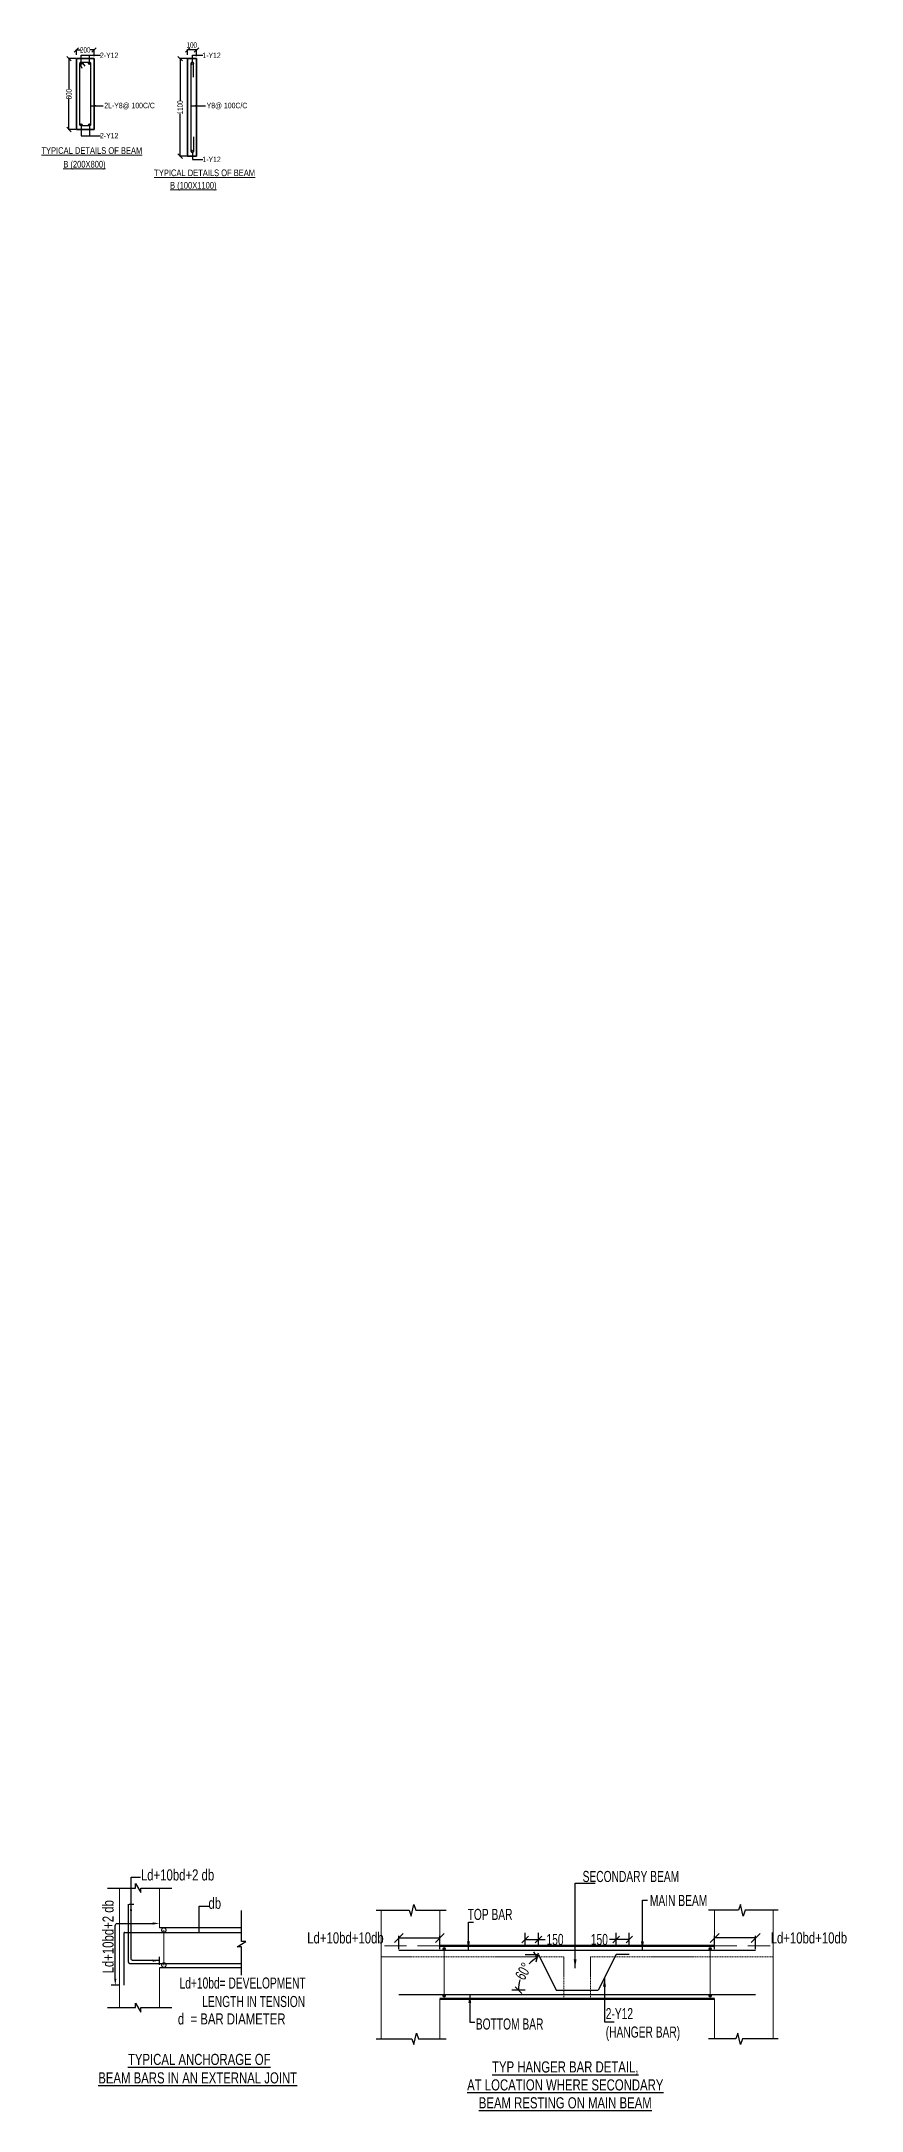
# Model space of a CAD drawing. Header units: millimetres. Extents: x -9667 to 132562, y -132456 to -91255.
# Drawn here: x 120171 to 129422, y -117976 to -94621 of the extents above; entities that cross this region are included whole.
import ezdxf

# ---------------------------------------------------------------- set-up
doc = ezdxf.new("R2010")
doc.units = ezdxf.units.MM
doc.header["$LTSCALE"] = 100
doc.header["$MEASUREMENT"] = 0
doc.linetypes.add('CONTINU', pattern=[0])
doc.linetypes.add('HIDDEN', pattern=[0.375, 0.25, -0.125])
doc.layers.get('Defpoints').update_dxf_attribs({"color": 1, "lineweight": 0})
for name, color, linetype in [('-S-ARROW', 253, 'Continuous'), ('-S-BMNO', 1, 'Continuous'), ('-S-DIM', 251, 'Continuous'), ('-S-MISC', 8, 'Continuous'), ('-STR-BEAM', 7, 'CONTINU'), ('-STR-REINF', 3, 'Continuous'), ('-STR-TEXT', 6, 'Continuous'), ('column dim', 251, 'Continuous'), ('Leader', 8, 'Continuous'), ('rein', 3, 'Continuous'), ('Ties', 3, 'Continuous'), ('TXT3', 6, 'Continuous'), ('V-REINFORCE', 3, 'Continuous')]:
    doc.layers.add(name, color=color, linetype=linetype)
for name, color, linetype, lineweight in [('-S-STIRUP', 11, 'Continuous', 9), ('-STR-COLUMN', 5, 'HIDDEN', 13), ('A-CONC', 7, 'Continuous', 50), ('S-COL', 5, 'Continuous', 20), ('S-COLS-____-OTLN', 6, 'Continuous', 35), ('SEC TEXT', 9, 'Continuous', 18), ('SLAB LINE', 254, 'HIDDEN', 20)]:
    doc.layers.add(name, color=color, linetype=linetype, lineweight=lineweight)
doc.styles.add('BEAM-LS', font='romans.shx', dxfattribs={"width": 0.8})
doc.styles.add('SOBHA', font='swisscl.ttf', dxfattribs={"width": 0.9})
doc.styles.add('sobha sed', font='swisscl.ttf')
doc.styles.add('sobha.sed', font='swisscl.ttf')
doc.dimstyles.new('S--25', dxfattribs={"dimscale": 25, "dimtxt": 2.5, "dimasz": 2, "dimexe": 0.25, "dimexo": 0.25, "dimgap": 0.1, "dimtad": 0, "dimdec": 0, "dimrnd": 0.0005, "dimzin": 0, "dimdsep": 46, "dimtxsty": 'SOBHA', "dimblk": 'OBLIQUE', "dimcen": 0.09, "dimclrd": 8, "dimclre": 8, "dimclrt": 6, "dimadec": 0, "dimazin": 0, "dimtfac": 1, "dimtdec": 0, "dimtofl": 0, "dimtmove": 0, "dimatfit": 3, "dimfxl": 0.18, "dimtolj": 1, "dimtzin": 0, "dimlwd": -1, "dimlwe": -1, "dimarcsym": 0})
doc.dimstyles.new('S-25', dxfattribs={"dimscale": 25, "dimtxt": 2.5, "dimasz": 2.5, "dimexe": 0.25, "dimexo": 0.25, "dimgap": 0.1, "dimtad": 0, "dimdec": 0, "dimrnd": 0.0005, "dimzin": 0, "dimdsep": 46, "dimtxsty": 'SOBHA', "dimblk": 'OBLIQUE', "dimcen": 0.09, "dimclrd": 8, "dimclre": 8, "dimclrt": 6, "dimadec": 0, "dimazin": 0, "dimtfac": 1, "dimtdec": 0, "dimtofl": 0, "dimtmove": 0, "dimatfit": 3, "dimfxl": 0.18, "dimtolj": 1, "dimtzin": 0, "dimlwd": -1, "dimlwe": -1, "dimarcsym": 0})
doc.dimstyles.new('S-50', dxfattribs={"dimscale": 50, "dimtxt": 2.5, "dimasz": 2, "dimexe": 0.5, "dimexo": 0.25, "dimgap": 0.25, "dimtad": 0, "dimdec": 0, "dimrnd": 0.0005, "dimzin": 0, "dimdsep": 46, "dimtxsty": 'sobha.sed', "dimblk": 'OBLIQUE', "dimcen": 0.09, "dimclrd": 8, "dimclre": 8, "dimclrt": 6, "dimadec": 0, "dimazin": 0, "dimtfac": 1, "dimtdec": 0, "dimtofl": 0, "dimtmove": 2, "dimatfit": 3, "dimfxl": 0.18, "dimtolj": 1, "dimtzin": 0, "dimlwd": -1, "dimlwe": -1, "dimarcsym": 0})
doc.dimstyles.new('STIRUP', dxfattribs={"dimscale": 50, "dimtxt": 2.5, "dimasz": 2.2, "dimexe": 0, "dimexo": 0, "dimgap": 0.5, "dimtad": 0, "dimdec": 0, "dimzin": 0, "dimdsep": 46, "dimtxsty": 'BEAM-LS', "dimblk": 'DOTSMALL', "dimcen": 0.09, "dimclrd": 256, "dimclre": 256, "dimclrt": 256, "dimadec": 5, "dimazin": 0, "dimtfac": 1, "dimtdec": 0, "dimtofl": 0, "dimtmove": 0, "dimatfit": 3, "dimldrblk": 'DOTSMALL', "dimfxl": 0, "dimfxlon": 1, "dimtolj": 1, "dimtzin": 0, "dimlwd": -1, "dimlwe": -1, "dimarcsym": 0})

msp = doc.modelspace()

# ---------------------------------------------------------------- texts
at = {"layer": '-S-BMNO', "insert": (120782.7, -117335.4, -692), "char_height": 125, "width": 2301.951, "attachment_point": 1, "style": 'sobha.sed'}
msp.add_mtext('\\pxqc;{\\L TYPICAL ANCHORAGE OF \\PBEAM BARS IN AN EXTERNAL JOINT}', dxfattribs=at)
at = {"layer": '-STR-TEXT', "color": 6, "style": 'SOBHA'}
for s, p in [('Ld+10bd+2 db', (121293.3, -115378.3, -346)), ('db', (122055, -115698.4, -260.4)), ('d  = BAR DIAMETER', (121710.4, -117003.7, -692))]:
    msp.add_text(s, height=125, dxfattribs=at).set_placement(p)
msp.add_text('Ld+10bd+2 db', height=125, rotation=90, dxfattribs=at).set_placement((120985.3, -116427, -346))
at = {"layer": '-STR-TEXT', "color": 6, "insert": (121729.3, -116473.7, -692), "char_height": 125, "width": 2963.51, "attachment_point": 1, "style": 'SOBHA'}
msp.add_mtext('Ld+10bd= DEVELOPMENT \\P        LENGTH IN TENSION', dxfattribs=at)
at = {"layer": 'SEC TEXT', "color": 4, "linetype": 'ByBlock', "style": 'sobha.sed'}
for s, p in [('%%UTYPICAL DETAILS OF BEAM', (120171, -95890.8, 0)), ('%%UB (200X800)', (120418, -96044.8, 0)), ('%%UTYPICAL DETAILS OF BEAM', (121444, -96142)), ('%%UB (100X1100)', (121622, -96282.8, 0))]:
    msp.add_text(s, height=75, rotation=359.98928, dxfattribs=at).set_placement(p)
at = {"layer": 'TXT3', "ltscale": 7, "style": 'sobha sed'}
for s, p in [('2-Y12', (120831.9, -94809.7, 0)), ('1-Y12', (121986.9, -94809.7, 0)), ('2L-Y8@ 100C/C', (120879.9, -95375.7, 0)), ('Y8@ 100C/C', (122034.9, -95375.7, 0)), ('2-Y12', (120831.9, -95716.1, 0)), ('1-Y12', (121986.9, -95984.1, 0))]:
    msp.add_text(s, height=62, dxfattribs=at).set_placement(p)

# ---------------------------------------------------------------- blocks, each defined once
blk = doc.blocks.new('_Oblique')
at = {"color": 0, "linetype": 'ByBlock', "lineweight": -2}
blk.add_line((-0.5, -0.5), (0.5, 0.5), dxfattribs=at)
blk = doc.blocks.new('*D10')
at = {"color": 8, "transparency": 16777216}
for p, q in [((1102, -135), (1062, -67)), ((962, -500), (812, -500))]:
    blk.add_line(p, q, dxfattribs=at)
for start, end in [(120, 135.789), (164.211, 180)]:
    blk.add_arc((1312, -500), 425, start, end, dxfattribs=at)
at = {"layer": 'Defpoints', "color": 0, "transparency": 16777216}
for p in [(987, -227), (1139, -200, 0), (1312, -500), (1312, -500), (1787, -500)]:
    blk.add_point(p, dxfattribs=at)
at = {"color": 8, "transparency": 16777216, "xscale": 75, "yscale": 75, "zscale": 75}
for p, rotation in [((1100, -132), 29.99999999999575), ((887, -500), 269.9999884995148)]:
    blk.add_blockref('_Oblique', p, dxfattribs=dict(at, rotation=rotation))
at = {"color": 6, "transparency": 16777216, "insert": (944, -288), "char_height": 125, "attachment_point": 5, "rotation": 60, "style": 'SOBHA'}
blk.add_mtext('\\A1;60°', dxfattribs=at)
blk = doc.blocks.new('*D8')
at = {"layer": '-S-DIM', "color": 8, "transparency": 16777216}
for p, q in [((962, -5), (962, 145)), ((962, 70), (1112, 70)), ((1112, -5), (1112, 145)), ((1112, 70), (1187, 70))]:
    blk.add_line(p, q, dxfattribs=at)
at = {"layer": 'Defpoints', "color": 0, "transparency": 16777216}
for p in [(1112, 70), (962, -100), (1112, -100)]:
    blk.add_point(p, dxfattribs=at)
at = {"layer": '-S-DIM', "color": 8, "transparency": 16777216, "xscale": 75, "yscale": 75, "zscale": 75, "rotation": 180}
blk.add_blockref('_Oblique', (962, 70), dxfattribs=at)
at = {"layer": '-S-DIM', "color": 8, "transparency": 16777216, "xscale": 75, "yscale": 75, "zscale": 75}
blk.add_blockref('_Oblique', (1112, 70), dxfattribs=at)
at = {"layer": '-S-DIM', "color": 6, "transparency": 16777216, "insert": (1300, 70), "char_height": 125, "attachment_point": 5, "style": 'SOBHA'}
blk.add_mtext('\\A1;150', dxfattribs=at)
blk = doc.blocks.new('*D9')
at = {"layer": '-S-DIM', "color": 8, "transparency": 16777216}
for p, q in [((1988, 70), (1913, 70)), ((1988, -5), (1988, 145)), ((2138, 70), (1988, 70)), ((2138, -5), (2138, 145))]:
    blk.add_line(p, q, dxfattribs=at)
at = {"layer": 'Defpoints', "color": 0, "transparency": 16777216}
for p in [(1988, 70), (1988, -100), (2138, -100)]:
    blk.add_point(p, dxfattribs=at)
at = {"layer": '-S-DIM', "color": 8, "transparency": 16777216, "xscale": 75, "yscale": 75, "zscale": 75, "rotation": 180}
blk.add_blockref('_Oblique', (1988, 70), dxfattribs=at)
at = {"layer": '-S-DIM', "color": 8, "transparency": 16777216, "xscale": 75, "yscale": 75, "zscale": 75}
blk.add_blockref('_Oblique', (2138, 70), dxfattribs=at)
at = {"layer": '-S-DIM', "color": 6, "transparency": 16777216, "insert": (1800, 70), "char_height": 125, "attachment_point": 5, "style": 'SOBHA'}
blk.add_mtext('\\A1;150', dxfattribs=at)
blk = doc.blocks.new('*D12')
at = {"layer": '-S-DIM', "color": 8, "transparency": 16777216}
for p, q in [((-462, -38), (-462, 113)), ((-462, 88), (0, 88)), ((0, -38), (0, 113))]:
    blk.add_line(p, q, dxfattribs=at)
at = {"layer": 'Defpoints', "color": 0, "transparency": 16777216}
for p in [(0, 88), (-462, -50), (0, -50)]:
    blk.add_point(p, dxfattribs=at)
at = {"layer": '-S-DIM', "color": 8, "transparency": 16777216, "xscale": 100, "yscale": 100, "zscale": 100}
for p, rotation in [((-462, 88), 179.9997867593097), ((0, 88), 359.9997867593097)]:
    blk.add_blockref('_Oblique', p, dxfattribs=dict(at, rotation=rotation))
at = {"layer": '-S-DIM', "color": 6, "transparency": 16777216, "insert": (-1064, 88), "char_height": 125, "attachment_point": 5, "rotation": 359.9998, "style": 'sobha.sed'}
blk.add_mtext('\\A1;Ld+10bd+10db', dxfattribs=at)
blk = doc.blocks.new('*D13')
at = {"layer": '-S-DIM', "color": 8, "transparency": 16777216}
for p, q in [((3100, -38), (3100, 113)), ((3562, 88), (3100, 88)), ((3562, -38), (3562, 113))]:
    blk.add_line(p, q, dxfattribs=at)
at = {"layer": 'Defpoints', "color": 0, "transparency": 16777216}
for p in [(3100, 88), (3100, -50), (3562, -50)]:
    blk.add_point(p, dxfattribs=at)
at = {"layer": '-S-DIM', "color": 8, "transparency": 16777216, "xscale": 100, "yscale": 100, "zscale": 100}
for p, rotation in [((3100, 88), 180.0002132406902), ((3562, 88), 0.0002132406903055)]:
    blk.add_blockref('_Oblique', p, dxfattribs=dict(at, rotation=rotation))
at = {"layer": '-S-DIM', "color": 6, "transparency": 16777216, "insert": (4163, 88), "char_height": 125, "attachment_point": 5, "rotation": 0.0002, "style": 'sobha.sed'}
blk.add_mtext('\\A1;Ld+10bd+10db', dxfattribs=at)
blk = doc.blocks.new('_DotSmall')
at = {"color": 0, "linetype": 'ByBlock', "const_width": 0.5}
blk.add_lwpolyline([(-0.0625, 0, 1), (0.0625, 0, 1)], format="xyb", close=True, dxfattribs=at)
blk = doc.blocks.new('*D14')
at = {"layer": '-S-STIRUP', "ltscale": 100, "transparency": 16777216}
blk.add_line((121552, -116333), (121552, -115939), dxfattribs=at)
at = {"layer": 'Defpoints', "color": 0, "linetype": 'CONTINU', "ltscale": 100, "transparency": 16777216}
for p in [(121551, -115939), (121552, -115939), (121552, -116333)]:
    blk.add_point(p, dxfattribs=at)
at = {"layer": '-S-STIRUP', "linetype": 'CONTINU', "ltscale": 100, "transparency": 16777216, "xscale": 100, "yscale": 100, "zscale": 100}
for p, rotation in [((121552, -115939), 90), ((121552, -116333), 270)]:
    blk.add_blockref('_DotSmall', p, dxfattribs=dict(at, rotation=rotation))
blk = doc.blocks.new('*D15')
at = {"layer": 'column dim', "color": 8, "ltscale": 10, "transparency": 16777216}
for p, q in [((120559, -94816), (120475, -94816)), ((120481, -94816), (120481, -95164)), ((120481, -95616), (120481, -95268)), ((120559, -95616), (120475, -95616))]:
    blk.add_line(p, q, dxfattribs=at)
at = {"layer": 'Defpoints', "color": 0, "ltscale": 10, "transparency": 16777216}
for p in [(120565, -94816), (120481, -95616), (120565, -95616)]:
    blk.add_point(p, dxfattribs=at)
at = {"layer": 'column dim', "color": 8, "ltscale": 10, "transparency": 16777216, "xscale": 50, "yscale": 50, "zscale": 50}
for p, rotation in [((120481, -94816), 90), ((120481, -95616), 270)]:
    blk.add_blockref('_Oblique', p, dxfattribs=dict(at, rotation=rotation))
at = {"layer": 'column dim', "color": 6, "ltscale": 10, "transparency": 16777216, "insert": (120481, -95216), "char_height": 62.5, "attachment_point": 5, "rotation": 90, "style": 'SOBHA'}
blk.add_mtext('\\A1;800', dxfattribs=at)
blk = doc.blocks.new('*D16')
at = {"layer": 'column dim', "color": 8, "ltscale": 10, "transparency": 16777216}
for p, q in [((120565, -94772), (120565, -94712)), ((120565, -94718), (120614, -94718)), ((120765, -94718), (120717, -94718)), ((120765, -94789), (120765, -94712))]:
    blk.add_line(p, q, dxfattribs=at)
at = {"layer": 'Defpoints', "color": 0, "ltscale": 10, "transparency": 16777216}
for p in [(120565, -94718), (120565, -94778), (120765, -94796)]:
    blk.add_point(p, dxfattribs=at)
at = {"layer": 'column dim', "color": 8, "ltscale": 10, "transparency": 16777216, "xscale": 50, "yscale": 50, "zscale": 50, "rotation": 180}
blk.add_blockref('_Oblique', (120565, -94718), dxfattribs=at)
at = {"layer": 'column dim', "color": 8, "ltscale": 10, "transparency": 16777216, "xscale": 50, "yscale": 50, "zscale": 50}
blk.add_blockref('_Oblique', (120765, -94718), dxfattribs=at)
at = {"layer": 'column dim', "color": 6, "ltscale": 10, "transparency": 16777216, "insert": (120665, -94718), "char_height": 62.5, "attachment_point": 5, "style": 'SOBHA'}
blk.add_mtext('\\A1;200', dxfattribs=at)
blk = doc.blocks.new('*D17')
at = {"layer": 'column dim', "color": 8, "ltscale": 10, "transparency": 16777216}
for p, q in [((121915, -94816), (121730, -94816)), ((121736, -94816), (121736, -95297)), ((121736, -95916), (121736, -95434)), ((121915, -95916), (121730, -95916))]:
    blk.add_line(p, q, dxfattribs=at)
at = {"layer": 'Defpoints', "color": 0, "ltscale": 10, "transparency": 16777216}
for p in [(121921, -94816), (121736, -95916), (121921, -95916)]:
    blk.add_point(p, dxfattribs=at)
at = {"layer": 'column dim', "color": 8, "ltscale": 10, "transparency": 16777216, "xscale": 50, "yscale": 50, "zscale": 50}
for p, rotation in [((121736, -94816), 90), ((121736, -95916), 270)]:
    blk.add_blockref('_Oblique', p, dxfattribs=dict(at, rotation=rotation))
at = {"layer": 'column dim', "color": 6, "ltscale": 10, "transparency": 16777216, "insert": (121736, -95366), "char_height": 62.5, "attachment_point": 5, "rotation": 90, "style": 'SOBHA'}
blk.add_mtext('\\A1;1100', dxfattribs=at)
blk = doc.blocks.new('*D18')
at = {"layer": 'column dim', "color": 8, "ltscale": 10, "transparency": 16777216}
for p, q in [((121820, -94772), (121820, -94712)), ((121920, -94718), (121820, -94718)), ((121920, -94789), (121920, -94712))]:
    blk.add_line(p, q, dxfattribs=at)
at = {"layer": 'Defpoints', "color": 0, "ltscale": 10, "transparency": 16777216}
for p in [(121820, -94718), (121820, -94778), (121920, -94796)]:
    blk.add_point(p, dxfattribs=at)
at = {"layer": 'column dim', "color": 8, "ltscale": 10, "transparency": 16777216, "xscale": 50, "yscale": 50, "zscale": 50, "rotation": 180}
blk.add_blockref('_Oblique', (121820, -94718), dxfattribs=at)
at = {"layer": 'column dim', "color": 8, "ltscale": 10, "transparency": 16777216, "xscale": 50, "yscale": 50, "zscale": 50}
blk.add_blockref('_Oblique', (121920, -94718), dxfattribs=at)
at = {"layer": 'column dim', "color": 6, "ltscale": 10, "transparency": 16777216, "insert": (121867, -94662), "char_height": 62.5, "attachment_point": 5, "style": 'SOBHA'}
blk.add_mtext('\\A1;100', dxfattribs=at)
blk = doc.blocks.new('Hanger')
at = {"layer": '-S-STIRUP', "linetype": 'CONTINU', "ltscale": 100}
h = blk.add_hatch(color=256, dxfattribs=at)
h.dxf.hatch_style = 1
h.paths.add_polyline_path([(65.2, -34, 1), (34.3, -34, 1)])
h = blk.add_hatch(color=256, dxfattribs=at)
h.dxf.hatch_style = 1
h.paths.add_polyline_path([(3034.5, -34, -1), (3065.4, -34, -1)])
h = blk.add_hatch(color=256, dxfattribs=at)
h.dxf.hatch_style = 1
h.paths.add_polyline_path([(52.2, -550.2), (47.3, -550.2, 0.3683822), (34.3, -565.5, 1), (65.2, -565.5, 0.3683822)])
h = blk.add_hatch(color=256, dxfattribs=at)
h.dxf.hatch_style = 1
h.paths.add_polyline_path([(3047.5, -550.2), (3052.4, -550.2, -0.3683822), (3065.4, -565.5, -1), (3034.5, -565.5, -0.3683822)])
at = {"layer": '-S-MISC', "linetype": 'ByBlock', "ltscale": 1000}
for points in [[(-718, 400), (-344.7, 400), (-321.3, 335.6), (-293.2, 464.4), (-269.7, 400), (70.6, 400)], [(3817.7, 400), (3444.5, 400), (3421, 335.6), (3392.9, 464.4), (3369.5, 400), (3029.2, 400)], [(-718, -1050), (-314.7, -1050), (-291.3, -1114.4), (-263.2, -985.6), (-239.7, -1050), (70.6, -1050)], [(3817.7, -1050), (3414.5, -1050), (3391, -1114.4), (3362.9, -985.6), (3339.5, -1050), (3029.2, -1050)]]:
    blk.add_lwpolyline(points, dxfattribs=at)
at = {"layer": '-S-STIRUP', "linetype": 'CONTINU', "ltscale": 100}
for p, q in [((49.8, -49.4), (49.8, -550)), ((3050, -49.4), (3050, -550))]:
    blk.add_line(p, q, dxfattribs=at)
for centre in [(49.8, -34), (3050, -34), (49.8, -565.5), (3050, -565.5)]:
    blk.add_circle(centre, 15.5, dxfattribs=at)
at = {"layer": 'A-CONC', "color": 7}
for p, q in [((0, 0), (3099.8, 0)), ((0, -600), (3099.8, -600))]:
    blk.add_line(p, q, dxfattribs=at)
at = {"layer": 'rein'}
for p, q in [((-461.5, -50), (3561.7, -50)), ((962, -100), (1112, -100)), ((1112, -100), (1312.1, -500)), ((1987.8, -100), (1787.6, -500)), ((2137.8, -100), (1987.8, -100)), ((-461.5, -550), (3561.7, -550)), ((1312.1, -500), (1787.6, -500))]:
    blk.add_line(p, q, dxfattribs=at)
at = {"layer": 'S-COL'}
for p, q in [((-659.7, -1050), (-659.7, 400)), ((0, 0), (0, 400)), ((3099.8, 0), (3099.8, 400)), ((3759.5, -1050), (3759.5, 400)), ((0, -1050), (0, -600)), ((3099.8, -1050), (3099.8, -600))]:
    blk.add_line(p, q, dxfattribs=at)
at = {"layer": 'SLAB LINE', "ltscale": 10}
for p, q in [((0, 0), (-659.7, 0)), ((3099.8, 0), (3759.5, 0))]:
    blk.add_line(p, q, dxfattribs=at)
at = {"layer": 'SLAB LINE', "color": 8, "ltscale": 0.5}
for p, q in [((-659.7, -125), (1399.9, -125)), ((1399.9, -600), (1399.9, -125)), ((1699.9, -600), (1699.9, -125)), ((1699.9, -125), (3759.5, -125))]:
    blk.add_line(p, q, dxfattribs=at)
at = {"layer": '-S-BMNO', "insert": (1415.3, -1305.2), "char_height": 125, "attachment_point": 2, "line_spacing_factor": 0.971848, "style": 'sobha.sed'}
blk.add_mtext_dynamic_manual_height_columns('{\\LTYP HANGER BAR DETAIL,\\PAT LOCATION WHERE SECONDARY\\PBEAM RESTING ON MAIN BEAM}', width=2137.472, gutter_width=10, heights=[0], dxfattribs=at)
at = {"layer": '-STR-TEXT', "color": 6, "char_height": 125, "attachment_point": 1, "style": 'SOBHA'}
for s, insert in [('\\pxt2;SECONDARY BEAM', (1611.2, 844.5, 0)), ('\\pxt2;MAIN BEAM', (2370.1, 573.5, 0)), ('\\pxt2;TOP BAR', (313.8, 416.5, 0)), ('\\pxt2;BOTTOM BAR', (406.3, -820.3, 0)), ('2-Y12\\P(HANGER BAR)', (1871.9, -703.1, 0))]:
    blk.add_mtext(s, dxfattribs=dict(at, insert=insert))
at = {"layer": '-S-DIM'}
for base, p1, p2, angle, picture, middle in [((0, 88.4), (-461.9, -50), (0, -50), 359.99979, '*D12', (-1063.6, 88.4)), ((3099.8, 88.4), (3561.7, -50), (3099.8, -50), 180.00021, '*D13', (4163.4, 88.4))]:
    dim = blk.add_linear_dim(base=base, p1=p1, p2=p2, angle=angle, text='Ld+10bd+10db', dimstyle='S-50', dxfattribs=at)
    dim.commit()
    dim.dimension.update_dxf_attribs({"geometry": picture, "text_midpoint": middle, "dimtype": 129})
dim = blk.add_linear_dim(base=(1112, 70.3), p1=(962, -100), p2=(1112, -100), dimstyle='S-50', dxfattribs=at)
dim.commit()
dim.dimension.update_dxf_attribs({"geometry": '*D8', "text_midpoint": (1299.7, 70.3)})
dim = blk.add_linear_dim(base=(1987.8, 70.3), p1=(2137.8, -100), p2=(1987.8, -100), angle=180, dimstyle='S-50', dxfattribs=at)
dim.commit()
dim.dimension.update_dxf_attribs({"geometry": '*D9', "text_midpoint": (1800, 70.3)})
dim = blk.add_angular_dim_2l(base=(986.8, -227), line1=((1787.4, -500), (1312.2, -500)), line2=((1312.2, -500), (1139, -200, 0)), dimstyle='S-50')
dim.commit()
dim.dimension.update_dxf_attribs({"geometry": '*D10', "text_midpoint": (944.4, -287.6)})
at = {"layer": 'Leader'}
for points in [[(1526.5, -252.4), (1526.5, 707.2), (1752.3, 707.2)], [(2285.4, -49.9), (2285.4, 513.5), (2341.5, 513.5)], [(323.3, -49.9), (323.3, 265.3), (379.4, 265.3)], [(1857.8, -359.8), (1857.8, -858.9), (1966.2, -858.9)], [(338.6, -547.4), (338.6, -862.6), (394.7, -862.6)]]:
    blk.add_leader(points, dimstyle='S-50', override={"dimasz": 2}, dxfattribs=at)
blk = doc.blocks.new('456')
at = {"layer": '-STR-TEXT', "color": 6}
blk.add_blockref('Hanger', (16285816, -2155476), dxfattribs=at)

# ---------------------------------------------------------------- dimensions: what is measured, and where the dimension line sits
at = {"layer": '-S-STIRUP', "linetype": 'CONTINU', "ltscale": 100}
dim = msp.add_linear_dim(base=(121551.8, -115938.9, -692), p1=(121551.8, -116332.9, -692), p2=(121551.4, -115938.9, -692), angle=90, text=' ', dimstyle='STIRUP', override={"dimasz": 2}, dxfattribs=at)
dim.commit()
dim.dimension.update_dxf_attribs({"geometry": '*D14', "text_midpoint": (121551.8, -116135.9, -692)})
at = {"layer": 'column dim', "ltscale": 10}
for base, p1, p2, picture, middle in [((120481, -95615.8, 0), (120565.4, -94815.8, 0), (120565.4, -95615.8, 0), '*D15', (120481, -95215.8, 0)), ((121736, -95915.7, 0), (121921, -94815.8, 0), (121921, -95915.7, 0), '*D17', (121736, -95365.8, 0))]:
    dim = msp.add_linear_dim(base=base, p1=p1, p2=p2, angle=270, dimstyle='S--25', dxfattribs=at)
    dim.commit()
    dim.dimension.update_dxf_attribs({"geometry": picture, "text_midpoint": middle})
dim = msp.add_linear_dim(base=(120565.4, -94718.4, 0), p1=(120765, -94795.7, 0), p2=(120565.4, -94777.8, 0), dimstyle='S--25', dxfattribs=at)
dim.commit()
dim.dimension.update_dxf_attribs({"geometry": '*D16', "text_midpoint": (120665.2, -94718.4, 0)})
dim = msp.add_linear_dim(base=(121820.4, -94718.4, 0), p1=(121920, -94795.7, 0), p2=(121820.4, -94777.8, 0), dimstyle='S--25', override={"dimtmove": 2}, dxfattribs=at)
dim.commit()
dim.dimension.update_dxf_attribs({"geometry": '*D18', "text_midpoint": (121867, -94662, 0), "dimtype": 160})

# ---------------------------------------------------------------- linework, layer by layer
at = {"layer": '-S-ARROW', "lineweight": 25}
for p, q in [((121162.4, -115646.4, -692), (121214.5, -115646.4, -692)), ((121501.8, -116330.4, -692), (121501.8, -116239.3, -692))]:
    msp.add_line(p, q, dxfattribs=at)
at = {"layer": '-S-ARROW'}
msp.add_line((121051.8, -116561.9, -692), (120956.2, -116561.9, -692), dxfattribs=at)
at = {"layer": '-S-ARROW', "lineweight": 25, "elevation": -692}
for points in [[(121501.8, -116282.6), (121206.6, -116282.6, -0.4142136), (121181.6, -116257.6), (121181.6, -115341.6), (121287, -115341.6)], [(121004, -116486.9), (121004, -115888.8, -0.4142136), (121029, -115863.8), (121426.8, -115863.8)]]:
    msp.add_lwpolyline(points, format="xyb", dxfattribs=at)
at = {"layer": '-S-ARROW', "lineweight": 25}
for points in [[(121194.1, -115721.4, -692), (121181.6, -115646.4, -692), (121169.1, -115721.4, -692)], [(121426.8, -115851.3, -692), (121501.8, -115863.8, -692), (121426.8, -115876.3, -692)], [(121426.8, -116295.1, -692), (121501.8, -116282.6, -692), (121426.8, -116270.1, -692)], [(121016.5, -116486.9, -692), (121004, -116561.9, -692), (120991.5, -116486.9, -692)]]:
    msp.add_solid(points, dxfattribs=at)
at = {"layer": '-S-MISC', "linetype": 'ByBlock', "ltscale": 1000, "elevation": -692}
for points in [[(120915, -115463.9), (121232.3, -115463.9), (121232.3, -115413.9), (121292.9, -115513.9), (121292.9, -115463.9), (121642.7, -115463.9)], [(122427.9, -116446.4), (122427.9, -116129.1), (122377.9, -116129.1), (122477.9, -116068.5), (122427.9, -116068.5), (122427.9, -115718.7)], [(120915, -116813.9), (121232.3, -116813.9), (121232.3, -116763.9), (121292.9, -116863.9), (121292.9, -116813.9), (121642.7, -116813.9)]]:
    msp.add_lwpolyline(points, dxfattribs=at)
at = {"layer": '-STR-BEAM', "linetype": 'ByBlock', "ltscale": 1000}
for p, q in [((122427.9, -115913.9, -692), (121501.8, -115913.9, -692)), ((122427.9, -116363.9, -692), (121501.8, -116363.9, -692))]:
    msp.add_line(p, q, dxfattribs=at)
at = {"layer": '-STR-COLUMN', "linetype": 'ByBlock', "ltscale": 1000}
for p, q in [((121051.8, -115463.9, -692), (121051.8, -116813.9, -692)), ((121501.8, -115463.9, -692), (121501.8, -115913.9, -692)), ((121501.8, -116363.9, -692), (121501.8, -116813.9, -692))]:
    msp.add_line(p, q, dxfattribs=at)
at = {"layer": '-STR-REINF', "ltscale": 100}
for p, q in [((121151.9, -116301.9, -692), (121151.9, -115646.4, -692)), ((121101.8, -115975.9, -692), (121101.8, -116561.9, -692)), ((121113.8, -115963.9, -692), (122427.9, -115963.9, -692)), ((121163.9, -116313.9, -692), (122427.9, -116313.9, -692))]:
    msp.add_line(p, q, dxfattribs=at)
for centre, start, end in [((121113.8, -115975.9, -692), 90, 180), ((121163.9, -116301.9, -692), 180, 270)]:
    msp.add_arc(centre, 12, start, end, dxfattribs=at)
at = {"color": 8}
for p, q in [((120619.3, -94777.8, 0), (120836, -94777.8, 0)), ((120619.3, -94868.6, 0), (120619.3, -94777.8, 0)), ((120712.9, -94868.6, 0), (120712.9, -94777.8, 0)), ((121874.3, -94777.8, 0), (121991, -94777.8, 0)), ((121874.3, -94868.6, 0), (121874.3, -94777.8, 0)), ((120619.3, -95562.9, 0), (120619.3, -95685.8, 0)), ((120619.3, -95685.8, 0), (120836, -95685.8, 0)), ((120712.9, -95562.9, 0), (120712.9, -95685.8, 0)), ((121874.3, -95862.9, 0), (121874.3, -95953.8, 0)), ((121874.3, -95953.8, 0), (121991, -95953.8, 0))]:
    msp.add_line(p, q, dxfattribs=at)
at = {"layer": 'S-COLS-____-OTLN', "color": 5}
for p, q in [((120565.4, -95615.7, 0), (120565.4, -94815.8, 0)), ((120565.4, -94815.8, 0), (120766, -94815.8, 0)), ((120766, -94815.8, 0), (120766, -95615.8, 0)), ((121820.4, -95915.7, 0), (121820.4, -94815.8, 0)), ((121820.4, -94815.8, 0), (121921, -94815.8, 0)), ((121921, -94815.8, 0), (121921, -95915.8, 0)), ((120766, -95615.8, 0), (120565.4, -95615.8, 0)), ((121921, -95915.8, 0), (121820.4, -95915.8, 0))]:
    msp.add_line(p, q, dxfattribs=at)
at = {"layer": 'Ties', "linetype": 'Continuous'}
for p, q in [((120605.6, -94871.6, 0), (120628.4, -94922.9, 0)), ((120625.5, -94855.4, 0), (120660.2, -94899.8, 0))]:
    msp.add_line(p, q, dxfattribs=at)
at = {"layer": 'Ties', "ltscale": 5}
for p, q in [((121860.4, -95862.7, 0), (121860.4, -94868.8, 0)), ((121886.1, -95025, 0), (121886.1, -94868.8, 0)), ((121886.1, -95700, 0), (121886.1, -95862.7, 0))]:
    msp.add_line(p, q, dxfattribs=at)
at = {"layer": 'Ties', "ltscale": 5, "elevation": 0}
msp.add_lwpolyline([(120726, -94868.8), (120726, -95562.8, -0.4143644), (120713, -95575.8), (120618.4, -95575.7, -0.4140627), (120605.4, -95562.7), (120605.4, -94868.8, -0.4142136), (120618.4, -94855.8), (120713, -94855.8, -0.4142136)], format="xyb", close=True, dxfattribs=at)
at = {"layer": 'Ties', "ltscale": 5}
for centre, start, end in [((121873.4, -94868.8, 0), 90, 180), ((121873.1, -94868.8, 0), 0, 90), ((121873.4, -95862.7, 0), 180, 269.97049), ((121873.4, -95862.7, 0), 180, 270), ((121873.1, -95862.7, 0), 270, 0)]:
    msp.add_arc(centre, 13, start, end, dxfattribs=at)
at = {"layer": 'V-REINFORCE', "ltscale": 3000, "const_width": 12.5, "elevation": 0}
for points in [[(120613.1, -94868.6, -1), (120625.6, -94868.6, -1)], [(120706.6, -94868.6, -1), (120719.1, -94868.6, -1)], [(120613.1, -95563.2, -1), (120625.6, -95563.2, -1)], [(120706.6, -95563.2, -1), (120719.1, -95563.2, -1)]]:
    msp.add_lwpolyline(points, format="xyb", close=True, dxfattribs=at)
at = {"layer": 'V-REINFORCE', "linetype": 'Continuous'}
for centre in [(120619.3, -94868.6, 0), (120712.9, -94868.6, 0), (121873.3, -94868.6, 0), (120619.3, -95563.2, 0), (120712.9, -95563.2, 0), (121873.3, -95862.9, 0)]:
    msp.add_circle(centre, 12.5, dxfattribs=at)

# ---------------------------------------------------------------- block references
at = {"layer": 'rein', "color": 2}
msp.add_blockref('456', (-16161151.5, 2039360.6, 0), dxfattribs=at)

msp.set_redraw_order([(e.dxf.handle, doc.entitydb.next_handle()) for e in msp.query("TEXT MTEXT ATTDEF DIMENSION ARC_DIMENSION")])  # texts and dimensions are drawn at this point

# ---------------------------------------------------------------- leaders
at = {"layer": '-S-ARROW'}
msp.add_leader([(121948.6, -115961.6, -174.8), (121948.7, -115669, -174.8), (122057.7, -115669, -174.8)], dimstyle='S-25', override={"dimasz": 2, "dimclrd": 256}, dxfattribs=at)
at = {"layer": 'rein'}
for points in [[(120726, -95348, 0), (120868, -95348, 0)], [(121860.4, -95348, 0), (122023, -95348, 0)]]:
    msp.add_leader(points, dimstyle='S-25', dxfattribs=at)

doc.saveas('drawing.dxf')
